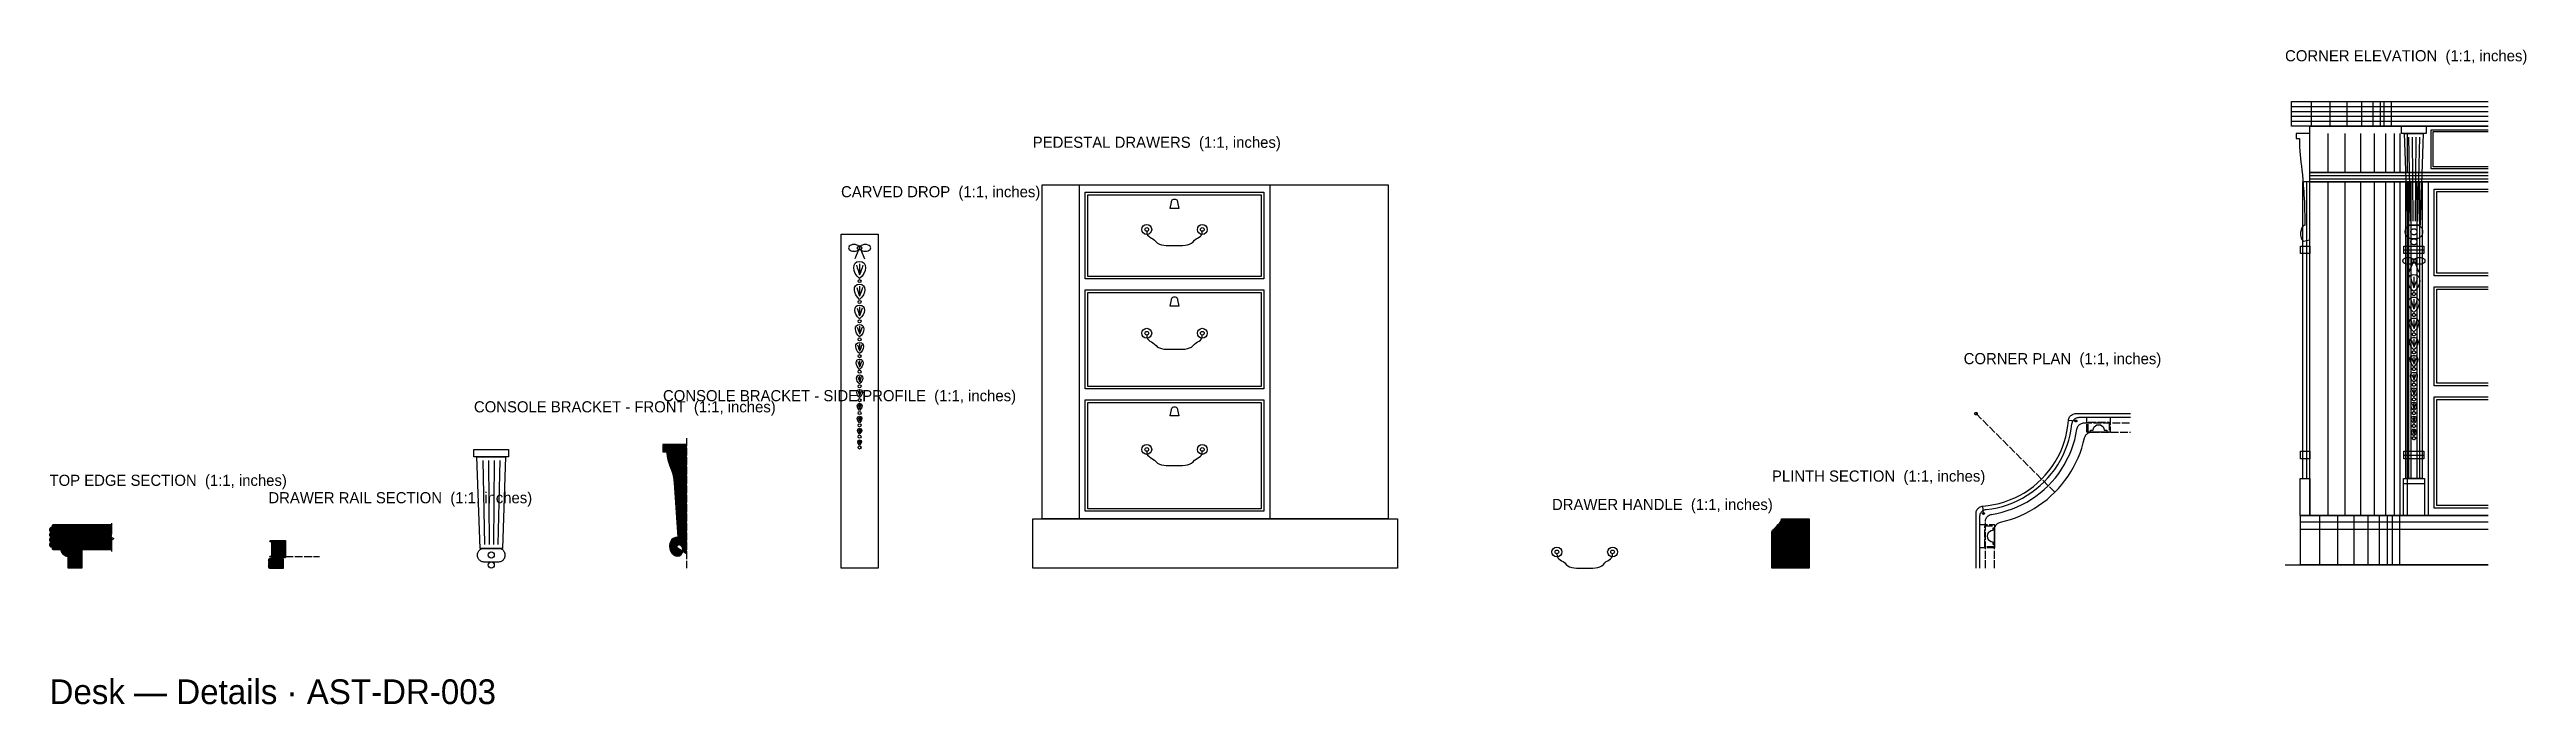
# Model space of a CAD drawing. Header units: inches. Extents: x 0 to 158, y -9 to 33.
import ezdxf

# ---------------------------------------------------------------- set-up
doc = ezdxf.new("R2010")
doc.units = ezdxf.units.IN
doc.header["$MEASUREMENT"] = 0
doc.linetypes.add('DASHED', pattern=[0.6, 0.5, -0.1])
for name, color, linetype in [('Carved drop', 7, 'Continuous'), ('Console bracket - front', 7, 'Continuous'), ('Console bracket - side profile', 7, 'Continuous'), ('Console bracket - side profile hatch', 8, 'Continuous'), ('Corner elevation', 7, 'Continuous'), ('Corner plan', 7, 'Continuous'), ('Drawer handle', 7, 'Continuous'), ('Drawer rail section', 7, 'Continuous'), ('Drawer rail section hatch', 8, 'Continuous'), ('Pedestal drawers', 7, 'Continuous'), ('Plinth section', 7, 'Continuous'), ('Plinth section hatch', 8, 'Continuous'), ('Top edge section', 7, 'Continuous'), ('Top edge section hatch', 8, 'Continuous')]:
    doc.layers.add(name, color=color, linetype=linetype)

msp = doc.modelspace()

# ---------------------------------------------------------------- texts
at = {"layer": 'LABELS'}
for s, height, p in [('CORNER ELEVATION  (1:1, inches)', 0.7087, (142.38, 32.28)), ('PEDESTAL DRAWERS  (1:1, inches)', 0.7087, (62.62, 26.77)), ('CARVED DROP  (1:1, inches)', 0.7087, (50.41, 23.62)), ('CORNER PLAN  (1:1, inches)', 0.7087, (121.91, 12.99)), ('CONSOLE BRACKET - SIDE PROFILE  (1:1, inches)', 0.7087, (39.07, 10.63)), ('CONSOLE BRACKET - FRONT  (1:1, inches)', 0.7087, (27.03, 9.92)), ('TOP EDGE SECTION  (1:1, inches)', 0.7087, (0, 5.24)), ('DRAWER RAIL SECTION  (1:1, inches)', 0.7087, (13.94, 4.13)), ('PLINTH SECTION  (1:1, inches)', 0.7087, (109.7, 5.51)), ('DRAWER HANDLE  (1:1, inches)', 0.7087, (95.69, 3.7)), ('Desk — Details · AST-DR-003', 1.5748, (0, -8.66))]:
    msp.add_text(s, height=height, dxfattribs=at).set_placement(p)

# ---------------------------------------------------------------- hatches: boundary and pattern name
at = {"layer": 'Console bracket - side profile hatch'}
h = msp.add_hatch(dxfattribs=at)
h.set_pattern_fill('ANSI31', scale=0.1574803)
h.paths.add_polyline_path([(40.57, 7.87), (39.07, 7.87), (39.07, 7.4), (39.31, 7.4), (39.33, 7.13), (39.37, 6.91), (39.52, 6.51), (39.6, 6.3), (39.68, 6.06), (39.74, 5.78), (39.77, 5.62), (39.78, 5.43), (40.02, 1.97), (39.86, 1.95), (39.72, 1.89), (39.62, 1.8), (39.55, 1.68), (39.5, 1.55), (39.49, 1.4), (39.5, 1.25), (39.55, 1.1), (39.63, 0.95), (39.74, 0.84), (39.87, 0.77), (40, 0.76), (40.13, 0.79), (40.23, 0.87), (40.28, 0.93), (40.31, 1), (40.33, 1.08), (40.33, 1.18), (40.32, 1.29), (40.28, 1.37), (40.23, 1.43), (40.17, 1.47), (40.1, 1.48), (40.04, 1.46), (39.98, 1.41), (39.94, 1.34), (40.57, 0.94), (40.57, 7.87)])
at = {"layer": 'Drawer rail section hatch'}
h = msp.add_hatch(dxfattribs=at)
h.set_pattern_fill('ANSI31', scale=0.1574803)
h.paths.add_polyline_path([(14.15, 1.77), (15.02, 1.77), (15.02, 0.67), (14.15, 0.67), (14.15, 1.77)])
h = msp.add_hatch(dxfattribs=at)
h.set_pattern_fill('ANSI31', scale=0.1574803)
h.paths.add_polyline_path([(14.04, 0.59), (14.02, 0.59), (14.01, 0.59), (14, 0.58), (13.99, 0.58), (13.98, 0.57), (13.97, 0.56), (13.96, 0.55), (13.95, 0.54), (13.94, 0.53), (13.94, 0.52), (13.94, 0.5), (13.94, 0.49), (13.94, 0.48), (13.94, 0.47), (13.94, 0.45), (13.95, 0.44), (13.96, 0.43), (13.97, 0.42), (13.98, 0.41), (13.99, 0.41), (14, 0.4), (14.01, 0.4), (14.02, 0.39), (14.04, 0.39), (14.02, 0.39), (14.01, 0.39), (14, 0.39), (13.99, 0.38), (13.98, 0.37), (13.97, 0.36), (13.96, 0.36), (13.95, 0.34), (13.94, 0.33), (13.94, 0.32), (13.94, 0.31), (13.94, 0.3), (13.94, 0.28), (13.94, 0.27), (13.94, 0.26), (13.95, 0.25), (13.96, 0.24), (13.97, 0.23), (13.98, 0.22), (13.99, 0.21), (14, 0.2), (14.01, 0.2), (14.02, 0.2), (14.04, 0.2), (14.02, 0.2), (14.01, 0.19), (14, 0.19), (13.99, 0.18), (13.98, 0.18), (13.97, 0.17), (13.96, 0.16), (13.95, 0.15), (13.94, 0.14), (13.94, 0.12), (13.94, 0.11), (13.94, 0.1), (13.94, 0.09), (13.94, 0.07), (13.94, 0.06), (13.95, 0.05), (13.96, 0.04), (13.97, 0.03), (13.98, 0.02), (13.99, 0.01), (14, 0.01), (14.01, 0), (14.02, 0), (14.04, 0), (14.9, 0), (14.9, 0.59), (14.04, 0.59)])
at = {"layer": 'Plinth section hatch'}
h = msp.add_hatch(dxfattribs=at)
h.set_pattern_fill('ANSI31', scale=0.1574803)
h.paths.add_polyline_path([(110.3, 3.15), (112.07, 3.15), (112.07, 0), (109.7, 0), (109.7, 2.28), (109.72, 2.36), (109.74, 2.42), (109.83, 2.51), (109.94, 2.58), (110.02, 2.68), (110.1, 2.77), (110.19, 2.85), (110.26, 2.97), (110.29, 3.05), (110.3, 3.15)])
at = {"layer": 'Top edge section hatch'}
h = msp.add_hatch(dxfattribs=at)
h.set_pattern_fill('ANSI31', scale=0.15748)
h.paths.add_polyline_path([(3.94, 2.76), (0.24, 2.76), (0.2, 2.75), (0.18, 2.74), (0.16, 2.71), (0.16, 2.68), (0.16, 2.6), (0.14, 2.6), (0.12, 2.59), (0.1, 2.59), (0.08, 2.58), (0.06, 2.57), (0.05, 2.55), (0.03, 2.54), (0.02, 2.52), (0.01, 2.5), (0.01, 2.48), (0, 2.46), (0, 2.44), (0, 2.42), (0.01, 2.4), (0.01, 2.38), (0.02, 2.36), (0.03, 2.35), (0.05, 2.33), (0.06, 2.32), (0.08, 2.3), (0.1, 2.3), (0.12, 2.29), (0.14, 2.28), (0.16, 2.28), (0.14, 2.28), (0.12, 2.28), (0.1, 2.27), (0.08, 2.26), (0.06, 2.25), (0.05, 2.24), (0.03, 2.22), (0.02, 2.2), (0.01, 2.19), (0.01, 2.17), (0, 2.15), (0, 2.13), (0, 2.11), (0.01, 2.09), (0.01, 2.07), (0.02, 2.05), (0.03, 2.03), (0.05, 2.01), (0.06, 2), (0.08, 1.99), (0.1, 1.98), (0.12, 1.97), (0.14, 1.97), (0.16, 1.97), (0.14, 1.97), (0.12, 1.96), (0.1, 1.96), (0.08, 1.95), (0.06, 1.94), (0.05, 1.92), (0.03, 1.91), (0.02, 1.89), (0.01, 1.87), (0.01, 1.85), (0, 1.83), (0, 1.81), (0, 1.79), (0.01, 1.77), (0.01, 1.75), (0.02, 1.73), (0.03, 1.72), (0.05, 1.7), (0.06, 1.69), (0.08, 1.67), (0.1, 1.67), (0.12, 1.66), (0.14, 1.65), (0.16, 1.65), (0.14, 1.65), (0.12, 1.65), (0.1, 1.64), (0.08, 1.63), (0.06, 1.62), (0.05, 1.61), (0.03, 1.59), (0.02, 1.57), (0.01, 1.56), (0.01, 1.54), (0, 1.52), (0, 1.5), (0, 1.48), (0.01, 1.46), (0.01, 1.44), (0.02, 1.42), (0.03, 1.4), (0.05, 1.38), (0.06, 1.37), (0.08, 1.36), (0.1, 1.35), (0.12, 1.34), (0.14, 1.34), (0.16, 1.34), (0.16, 1.26), (0.16, 1.23), (0.18, 1.2), (0.2, 1.19), (0.24, 1.18), (3.94, 1.18)])
h = msp.add_hatch(dxfattribs=at)
h.set_pattern_fill('ANSI31', scale=0.15748)
h.paths.add_polyline_path([(0.71, 1.18), (1.18, 1.18), (1.18, 0.71), (1.02, 0.77), (0.89, 0.87), (0.78, 1), (0.71, 1.18)])
h = msp.add_hatch(dxfattribs=at)
h.set_pattern_fill('ANSI31', scale=0.15748)
h.paths.add_polyline_path([(1.18, 1.18), (2.05, 1.18), (2.05, 0), (1.18, 0), (1.18, 1.18)])

# ---------------------------------------------------------------- linework, layer by layer
at = {"layer": 'Carved drop'}
for points in [[(50.41, 21.26), (52.78, 21.26), (52.78, 0), (50.41, 0), (50.41, 21.26)], [(51.52, 20.28), (51.28, 19.69)], [(51.59, 19.39), (51.59, 18.68)], [(51.67, 20.28), (51.91, 19.69)], [(51.59, 17.96), (51.59, 17.32)], [(51.59, 16.64), (51.59, 16.07)], [(51.59, 15.42), (51.59, 14.9)], [(51.59, 14.28), (51.59, 13.82)], [(51.59, 13.22), (51.59, 12.8)], [(51.59, 12.23), (51.59, 11.86)], [(51.59, 11.31), (51.59, 10.97)], [(51.59, 10.44), (51.59, 10.14)], [(51.59, 9.63), (51.59, 9.35)], [(51.59, 8.86), (51.59, 8.61)], [(51.59, 8.13), (51.59, 7.91)]]:
    msp.add_lwpolyline(points, dxfattribs=at)
for centre, radius in [((51.59, 20.39), 0.138), ((51.59, 18.28), 0.0984), ((51.59, 16.95), 0.0984), ((51.59, 15.72), 0.0984), ((51.59, 14.57), 0.0984), ((51.59, 13.5), 0.0984), ((51.59, 12.51), 0.0984), ((51.59, 11.58), 0.0984), ((51.59, 10.7), 0.0984), ((51.59, 9.88), 0.0984), ((51.59, 9.1), 0.0984), ((51.59, 8.37), 0.0984), ((51.59, 7.68), 0.0984)]:
    msp.add_circle(centre, radius, dxfattribs=at)
for points in [[(51.59, 20.39), (51.59, 20.36), (51.58, 20.32), (51.55, 20.29), (51.52, 20.25), (51.47, 20.23), (51.42, 20.21), (51.36, 20.19), (51.3, 20.18), (51.24, 20.18), (51.18, 20.18), (51.12, 20.19), (51.06, 20.21), (51.01, 20.23), (50.96, 20.25), (50.93, 20.29), (50.9, 20.32), (50.89, 20.36), (50.89, 20.39), (50.89, 20.43), (50.9, 20.47), (50.93, 20.5), (50.96, 20.53), (51.01, 20.56), (51.06, 20.58), (51.12, 20.6), (51.18, 20.61), (51.24, 20.61), (51.3, 20.61), (51.36, 20.6), (51.42, 20.58), (51.47, 20.56), (51.52, 20.53), (51.55, 20.5), (51.58, 20.47), (51.59, 20.43), (51.59, 20.39)], [(52.3, 20.39), (52.3, 20.36), (52.29, 20.32), (52.26, 20.29), (52.22, 20.25), (52.18, 20.23), (52.13, 20.21), (52.07, 20.19), (52.01, 20.18), (51.95, 20.18), (51.89, 20.18), (51.83, 20.19), (51.77, 20.21), (51.72, 20.23), (51.67, 20.25), (51.64, 20.29), (51.61, 20.32), (51.59, 20.36), (51.59, 20.39), (51.59, 20.43), (51.61, 20.47), (51.64, 20.5), (51.67, 20.53), (51.72, 20.56), (51.77, 20.58), (51.83, 20.6), (51.89, 20.61), (51.95, 20.61), (52.01, 20.61), (52.07, 20.6), (52.13, 20.58), (52.18, 20.56), (52.22, 20.53), (52.26, 20.5), (52.29, 20.47), (52.3, 20.43), (52.3, 20.39)]]:
    msp.add_open_spline(points, degree=3, knots=[0, 0, 0, 0, 1, 1, 1, 2, 2, 2, 3, 3, 3, 4, 4, 4, 5, 5, 5, 6, 6, 6, 7, 7, 7, 8, 8, 8, 9, 9, 9, 10, 10, 10, 11, 11, 11, 12, 12, 12, 12], dxfattribs=at)
for points in [[(51.59, 18.44), (51.12, 18.82), (51.07, 19.53), (51.59, 19.53)], [(51.39, 19.29), (51.46, 19.07), (51.53, 18.87), (51.59, 18.68)], [(51.59, 19.53), (52.11, 19.53), (52.07, 18.82), (51.59, 18.44)], [(51.8, 19.29), (51.73, 19.07), (51.66, 18.87), (51.59, 18.68)], [(51.59, 17.11), (51.17, 17.45), (51.13, 18.09), (51.59, 18.09)], [(51.41, 17.87), (51.48, 17.68), (51.54, 17.49), (51.59, 17.32)], [(51.59, 18.09), (52.06, 18.09), (52.02, 17.45), (51.59, 17.11)], [(51.78, 17.87), (51.71, 17.68), (51.65, 17.49), (51.59, 17.32)], [(51.59, 15.87), (51.21, 16.18), (51.17, 16.75), (51.59, 16.75)], [(51.43, 16.56), (51.49, 16.38), (51.54, 16.22), (51.59, 16.07)], [(51.59, 16.75), (52.02, 16.75), (51.98, 16.18), (51.59, 15.87)], [(51.76, 16.56), (51.7, 16.38), (51.65, 16.22), (51.59, 16.07)], [(51.59, 14.73), (51.25, 15), (51.22, 15.52), (51.59, 15.52)], [(51.59, 13.66), (51.28, 13.91), (51.25, 14.37), (51.59, 14.37)], [(51.44, 15.35), (51.5, 15.19), (51.55, 15.04), (51.59, 14.9)], [(51.46, 14.22), (51.51, 14.07), (51.55, 13.94), (51.59, 13.82)], [(51.59, 15.52), (51.97, 15.52), (51.94, 15), (51.59, 14.73)], [(51.75, 15.35), (51.69, 15.19), (51.64, 15.04), (51.59, 14.9)], [(51.59, 14.37), (51.94, 14.37), (51.9, 13.91), (51.59, 13.66)], [(51.73, 14.22), (51.68, 14.07), (51.64, 13.94), (51.59, 13.82)], [(51.59, 12.66), (51.32, 12.89), (51.29, 13.31), (51.59, 13.31)], [(51.47, 13.17), (51.52, 13.04), (51.56, 12.92), (51.59, 12.8)], [(51.59, 13.31), (51.9, 13.31), (51.87, 12.89), (51.59, 12.66)], [(51.72, 13.17), (51.67, 13.04), (51.63, 12.92), (51.59, 12.8)], [(51.59, 11.73), (51.34, 11.93), (51.32, 12.31), (51.59, 12.31)], [(51.59, 10.86), (51.37, 11.04), (51.35, 11.38), (51.59, 11.38)], [(51.48, 12.18), (51.52, 12.07), (51.56, 11.96), (51.59, 11.86)], [(51.5, 11.27), (51.53, 11.16), (51.56, 11.06), (51.59, 10.97)], [(51.59, 12.31), (51.87, 12.31), (51.85, 11.93), (51.59, 11.73)], [(51.7, 12.18), (51.66, 12.07), (51.63, 11.96), (51.59, 11.86)], [(51.59, 11.38), (51.84, 11.38), (51.82, 11.04), (51.59, 10.86)], [(51.69, 11.27), (51.66, 11.16), (51.62, 11.06), (51.59, 10.97)], [(51.59, 10.04), (51.39, 10.2), (51.37, 10.5), (51.59, 10.5)], [(51.59, 9.26), (51.41, 9.41), (51.39, 9.68), (51.59, 9.68)], [(51.51, 10.4), (51.54, 10.31), (51.57, 10.22), (51.59, 10.14)], [(51.51, 9.59), (51.54, 9.51), (51.57, 9.43), (51.59, 9.35)], [(51.59, 10.5), (51.82, 10.5), (51.8, 10.2), (51.59, 10.04)], [(51.68, 10.4), (51.65, 10.31), (51.62, 10.22), (51.59, 10.14)], [(51.59, 9.68), (51.8, 9.68), (51.78, 9.41), (51.59, 9.26)], [(51.68, 9.59), (51.65, 9.51), (51.62, 9.43), (51.59, 9.35)], [(51.59, 8.53), (51.43, 8.66), (51.41, 8.91), (51.59, 8.91)], [(51.59, 7.83), (51.45, 7.95), (51.43, 8.17), (51.59, 8.17)], [(51.52, 8.82), (51.55, 8.75), (51.57, 8.68), (51.59, 8.61)], [(51.53, 8.1), (51.55, 8.03), (51.57, 7.97), (51.59, 7.91)], [(51.59, 8.91), (51.78, 8.91), (51.76, 8.66), (51.59, 8.53)], [(51.67, 8.82), (51.64, 8.75), (51.62, 8.68), (51.59, 8.61)], [(51.59, 8.17), (51.76, 8.17), (51.74, 7.95), (51.59, 7.83)], [(51.66, 8.1), (51.64, 8.03), (51.61, 7.97), (51.59, 7.91)]]:
    msp.add_open_spline(points, degree=3, dxfattribs=at)
at = {"layer": 'Console bracket - front'}
for p, q in [((27.59, 6.85), (27.7, 1.5)), ((27.95, 6.85), (27.99, 1.5)), ((28.31, 6.85), (28.27, 1.5)), ((28.67, 6.85), (28.56, 1.5))]:
    msp.add_line(p, q, dxfattribs=at)
for points in [[(27.03, 7.56), (29.23, 7.56), (29.23, 7.09), (27.03, 7.09), (27.03, 7.56)], [(27.22, 7.09), (29.04, 7.09), (28.84, 1.26), (27.42, 1.26), (27.22, 7.09)], [(27.26, 0.79), (27.26, 0.87)], [(27.66, 1.26), (28.6, 1.26)], [(28.6, 0.39), (27.66, 0.39)], [(29, 0.87), (29, 0.79)]]:
    msp.add_lwpolyline(points, dxfattribs=at)
for centre in [(28.13, 0.83), (28.13, 0.2)]:
    msp.add_circle(centre, 0.197, dxfattribs=at)
for points in [[(27.26, 0.87), (27.26, 0.94), (27.28, 1), (27.32, 1.06), (27.35, 1.12), (27.4, 1.17), (27.46, 1.21), (27.52, 1.24), (27.59, 1.26), (27.66, 1.26)], [(27.66, 0.39), (27.59, 0.39), (27.52, 0.41), (27.46, 0.45), (27.4, 0.48), (27.35, 0.53), (27.32, 0.59), (27.28, 0.65), (27.26, 0.72), (27.26, 0.79)], [(28.6, 1.26), (28.67, 1.26), (28.74, 1.24), (28.8, 1.21), (28.86, 1.17), (28.91, 1.12), (28.94, 1.06), (28.98, 1), (29, 0.94), (29, 0.87)], [(29, 0.79), (29, 0.72), (28.98, 0.65), (28.94, 0.59), (28.91, 0.53), (28.86, 0.48), (28.8, 0.45), (28.74, 0.41), (28.67, 0.39), (28.6, 0.39)]]:
    msp.add_open_spline(points, degree=3, knots=[0, 0, 0, 0, 1, 1, 1, 2, 2, 2, 3, 3, 3, 3], dxfattribs=at)
at = {"layer": 'Console bracket - side profile', "linetype": 'DASHED'}
msp.add_line((40.57, 8.27), (40.57, 0), dxfattribs=at)
at = {"layer": 'Console bracket - side profile'}
for points in [[(40.57, 7.87), (39.07, 7.87), (39.07, 7.4), (39.31, 7.4)], [(39.94, 1.34), (40.57, 0.94), (40.57, 7.87)], [(39.78, 5.43), (40.02, 1.97)], [(39.94, 5.43), (40.11, 2.05)], [(40.1, 5.43), (40.21, 2.05)], [(40.26, 5.43), (40.3, 2.05)]]:
    msp.add_lwpolyline(points, dxfattribs=at)
for points in [[(39.31, 7.4), (39.31, 6.61), (39.7, 6.46), (39.78, 5.43)], [(39.47, 7.32), (39.47, 6.61), (39.86, 6.46), (39.94, 5.43)], [(39.63, 7.32), (39.63, 6.61), (40.02, 6.46), (40.1, 5.43)], [(39.78, 7.32), (39.78, 6.61), (40.18, 6.46), (40.26, 5.43)], [(40.02, 1.97), (39.55, 1.97), (39.39, 1.5), (39.55, 1.1)]]:
    msp.add_open_spline(points, degree=3, dxfattribs=at)
msp.add_open_spline([(39.55, 1.1), (39.7, 0.63), (40.33, 0.63), (40.33, 1.18), (40.33, 1.5), (40.02, 1.57), (39.94, 1.34)], degree=3, knots=[0, 0, 0, 0, 1, 1, 1, 2, 2, 2, 2], dxfattribs=at)
at = {"layer": 'Corner elevation'}
msp.add_line((142.38, 0.2), (155.31, 0.2), dxfattribs=at)
for points in [[(142.78, 29.72), (155.31, 29.72)], [(155.31, 28.15), (142.78, 28.15), (142.78, 29.72)], [(142.78, 29.41), (155.31, 29.41)], [(142.78, 29.09), (155.31, 29.09)], [(142.78, 28.78), (155.31, 28.78)], [(142.78, 28.46), (155.31, 28.46)], [(144.04, 29.72), (144.04, 28.15)], [(145.24, 29.72), (145.24, 28.15)], [(146.32, 29.72), (146.32, 28.15)], [(147.24, 29.72), (147.24, 28.15)], [(147.96, 29.72), (147.96, 28.15)], [(148.44, 29.72), (148.44, 28.15)], [(148.66, 29.72), (148.66, 28.15)], [(149.14, 29.72), (149.14, 28.15)], [(143.96, 27.68), (143.09, 27.68), (143.09, 27.36), (143.29, 27.36), (143.29, 27.08), (143.3, 26.82), (143.34, 26.33), (143.39, 25.86), (143.42, 25.61), (143.45, 25.34), (143.48, 25.06), (143.51, 24.74), (143.54, 24.38), (143.57, 23.98), (143.58, 23.77), (143.59, 23.54), (143.61, 23.3), (143.62, 23.04), (143.62, 22.77), (143.63, 22.48), (143.64, 22.17), (143.64, 21.85), (143.59, 21.83), (143.54, 21.79), (143.49, 21.74), (143.45, 21.68), (143.4, 21.53), (143.37, 21.37), (143.37, 21.2), (143.4, 21.04), (143.43, 20.97), (143.46, 20.91), (143.51, 20.86), (143.56, 20.83), (143.96, 20.91)], [(143.96, 28.15), (155.31, 28.15)], [(155.31, 25.2), (143.96, 25.2), (143.96, 28.15)], [(145.1, 27.68), (145.1, 25.2)], [(146.19, 27.68), (146.19, 25.2)], [(147.19, 27.68), (147.19, 25.2)], [(148.06, 27.68), (148.06, 25.2)], [(148.78, 27.68), (148.78, 25.2)], [(149.33, 27.68), (149.33, 25.2)], [(149.69, 27.68), (149.69, 25.2)], [(149.8, 28.15), (151.37, 28.15), (151.37, 27.68), (149.8, 27.68), (149.8, 28.15)], [(149.99, 27.68), (151.18, 27.68), (150.98, 21.85), (150.19, 21.85), (149.99, 27.68)], [(150.15, 27.68), (150.15, 25.2)], [(150.23, 27.44), (150.35, 22.09)], [(150.47, 27.44), (150.51, 22.09)], [(150.7, 27.44), (150.66, 22.09)], [(150.94, 27.44), (150.82, 22.09)], [(151.69, 27.91), (155.31, 27.91)], [(155.31, 25.43), (151.69, 25.43), (151.69, 27.91)], [(151.81, 27.8), (155.31, 27.8)], [(155.31, 25.55), (151.81, 25.55), (151.81, 27.8)], [(143.96, 24.61), (143.48, 24.61), (143.48, 5.71), (143.96, 5.71)], [(143.74, 24.61), (143.74, 5.71)], [(143.96, 25.2), (155.31, 25.2)], [(155.31, 24.61), (143.96, 24.61), (143.96, 25.2)], [(143.96, 25), (155.31, 25)], [(143.96, 24.8), (155.31, 24.8)], [(143.96, 24.61), (155.31, 24.61)], [(155.31, 3.35), (143.96, 3.35), (143.96, 24.61)], [(145.1, 24.61), (145.1, 3.35)], [(146.19, 24.61), (146.19, 3.35)], [(147.19, 24.61), (147.19, 3.35)], [(148.06, 24.61), (148.06, 3.35)], [(148.78, 24.61), (148.78, 3.35)], [(149.33, 24.61), (149.33, 3.35)], [(149.69, 24.61), (149.69, 3.35)], [(150.07, 24.61), (151.1, 24.61), (151.1, 5.71), (150.07, 5.71), (150.07, 24.61)], [(150.15, 24.61), (150.15, 3.35)], [(150.23, 24.61), (150.23, 5.71)], [(150.39, 24.61), (150.39, 5.71)], [(150.78, 24.61), (150.78, 5.71)], [(150.94, 24.61), (150.94, 5.71)], [(151.49, 24.61), (151.49, 3.35)], [(151.88, 24.13), (155.31, 24.13)], [(155.31, 18.62), (151.88, 18.62), (151.88, 24.13)], [(152.04, 23.98), (155.31, 23.98)], [(155.31, 18.78), (152.04, 18.78), (152.04, 23.98)], [(143.37, 20.51), (143.96, 20.51), (143.96, 20.04), (143.37, 20.04), (143.37, 20.51)], [(149.95, 20.51), (151.21, 20.51), (151.21, 20.04), (149.95, 20.04), (149.95, 20.51)], [(150.43, 21.85), (150.74, 21.85), (150.79, 21.85), (150.84, 21.84), (150.89, 21.82), (150.94, 21.8), (150.98, 21.77), (151.02, 21.74), (151.05, 21.7), (151.08, 21.65), (151.11, 21.61), (151.12, 21.56), (151.13, 21.51), (151.14, 21.46), (151.14, 21.38), (151.13, 21.33), (151.12, 21.28), (151.11, 21.23), (151.08, 21.18), (151.05, 21.14), (151.02, 21.1), (150.98, 21.07), (150.94, 21.04), (150.89, 21.01), (150.84, 21), (150.79, 20.99), (150.74, 20.98), (150.43, 20.98), (150.38, 20.99), (150.33, 21), (150.28, 21.01), (150.23, 21.04), (150.19, 21.07), (150.15, 21.1), (150.11, 21.14), (150.09, 21.18), (150.06, 21.23), (150.05, 21.28), (150.04, 21.33), (150.03, 21.38), (150.03, 21.46), (150.04, 21.51), (150.05, 21.56), (150.06, 21.61), (150.09, 21.65), (150.11, 21.7), (150.15, 21.74), (150.19, 21.77), (150.23, 21.8), (150.28, 21.82), (150.33, 21.84), (150.38, 21.85), (150.43, 21.85)], [(150.78, 21.42), (150.78, 21.39), (150.77, 21.37), (150.77, 21.34), (150.76, 21.32), (150.74, 21.3), (150.72, 21.28), (150.7, 21.26), (150.68, 21.25), (150.66, 21.24), (150.64, 21.23), (150.61, 21.22), (150.58, 21.22), (150.56, 21.22), (150.53, 21.23), (150.51, 21.24), (150.49, 21.25), (150.46, 21.26), (150.45, 21.28), (150.43, 21.3), (150.41, 21.32), (150.4, 21.34), (150.39, 21.37), (150.39, 21.39), (150.39, 21.42), (150.39, 21.44), (150.39, 21.47), (150.4, 21.49), (150.41, 21.52), (150.43, 21.54), (150.45, 21.56), (150.46, 21.57), (150.49, 21.59), (150.51, 21.6), (150.53, 21.61), (150.56, 21.61), (150.58, 21.61), (150.61, 21.61), (150.64, 21.61), (150.66, 21.6), (150.68, 21.59), (150.7, 21.57), (150.72, 21.56), (150.74, 21.54), (150.76, 21.52), (150.77, 21.49), (150.77, 21.47), (150.78, 21.44), (150.78, 21.42)], [(150.78, 20.79), (150.78, 20.76), (150.77, 20.74), (150.77, 20.71), (150.76, 20.69), (150.74, 20.67), (150.72, 20.65), (150.7, 20.63), (150.68, 20.62), (150.66, 20.61), (150.64, 20.6), (150.61, 20.59), (150.58, 20.59), (150.56, 20.59), (150.53, 20.6), (150.51, 20.61), (150.49, 20.62), (150.46, 20.63), (150.45, 20.65), (150.43, 20.67), (150.41, 20.69), (150.4, 20.71), (150.39, 20.74), (150.39, 20.76), (150.39, 20.79), (150.39, 20.81), (150.39, 20.84), (150.4, 20.86), (150.41, 20.89), (150.43, 20.91), (150.45, 20.93), (150.46, 20.94), (150.49, 20.96), (150.51, 20.97), (150.53, 20.98), (150.56, 20.98), (150.58, 20.98), (150.61, 20.98), (150.64, 20.98), (150.66, 20.97), (150.68, 20.96), (150.7, 20.94), (150.72, 20.93), (150.74, 20.91), (150.76, 20.89), (150.77, 20.86), (150.77, 20.84), (150.78, 20.81), (150.78, 20.79)], [(150.58, 19.57), (150.58, 19.54), (150.57, 19.51), (150.56, 19.48), (150.54, 19.46), (150.51, 19.44), (150.48, 19.41), (150.45, 19.4), (150.41, 19.38), (150.37, 19.37), (150.32, 19.36), (150.28, 19.35), (150.23, 19.35), (150.18, 19.35), (150.14, 19.36), (150.09, 19.37), (150.05, 19.38), (150.01, 19.4), (149.98, 19.41), (149.95, 19.44), (149.92, 19.46), (149.9, 19.48), (149.89, 19.51), (149.88, 19.54), (149.88, 19.57), (149.88, 19.6), (149.89, 19.62), (149.9, 19.65), (149.92, 19.68), (149.95, 19.7), (149.98, 19.72), (150.01, 19.74), (150.05, 19.75), (150.09, 19.77), (150.14, 19.78), (150.18, 19.78), (150.23, 19.78), (150.28, 19.78), (150.32, 19.78), (150.37, 19.77), (150.41, 19.75), (150.45, 19.74), (150.48, 19.72), (150.51, 19.7), (150.54, 19.68), (150.56, 19.65), (150.57, 19.62), (150.58, 19.6), (150.58, 19.57)], [(149.95, 20.28), (151.21, 20.28)], [(150.51, 19.45), (150.27, 18.86)], [(150.72, 19.57), (150.72, 19.55), (150.72, 19.53), (150.71, 19.51), (150.7, 19.5), (150.69, 19.48), (150.68, 19.47), (150.67, 19.46), (150.65, 19.45), (150.64, 19.44), (150.62, 19.43), (150.6, 19.43), (150.58, 19.43), (150.57, 19.43), (150.55, 19.43), (150.53, 19.44), (150.52, 19.45), (150.5, 19.46), (150.49, 19.47), (150.48, 19.48), (150.47, 19.5), (150.46, 19.51), (150.45, 19.53), (150.45, 19.55), (150.45, 19.57), (150.45, 19.58), (150.45, 19.6), (150.46, 19.62), (150.47, 19.64), (150.48, 19.65), (150.49, 19.66), (150.5, 19.68), (150.52, 19.69), (150.53, 19.69), (150.55, 19.7), (150.57, 19.7), (150.58, 19.7), (150.6, 19.7), (150.62, 19.7), (150.64, 19.69), (150.65, 19.69), (150.67, 19.68), (150.68, 19.66), (150.69, 19.65), (150.7, 19.64), (150.71, 19.62), (150.72, 19.6), (150.72, 19.58), (150.72, 19.57)], [(151.29, 19.57), (151.29, 19.54), (151.28, 19.51), (151.27, 19.48), (151.25, 19.46), (151.22, 19.44), (151.19, 19.41), (151.15, 19.4), (151.12, 19.38), (151.07, 19.37), (151.03, 19.36), (150.99, 19.35), (150.94, 19.35), (150.89, 19.35), (150.85, 19.36), (150.8, 19.37), (150.76, 19.38), (150.72, 19.4), (150.69, 19.41), (150.66, 19.44), (150.63, 19.46), (150.61, 19.48), (150.6, 19.51), (150.59, 19.54), (150.58, 19.57), (150.59, 19.6), (150.6, 19.62), (150.61, 19.65), (150.63, 19.68), (150.66, 19.7), (150.69, 19.72), (150.72, 19.74), (150.76, 19.75), (150.8, 19.77), (150.85, 19.78), (150.89, 19.78), (150.94, 19.78), (150.99, 19.78), (151.03, 19.78), (151.07, 19.77), (151.12, 19.75), (151.15, 19.74), (151.19, 19.72), (151.22, 19.7), (151.25, 19.68), (151.27, 19.65), (151.28, 19.62), (151.29, 19.6), (151.29, 19.57)], [(150.66, 19.45), (150.9, 18.86)], [(150.58, 18.7), (150.68, 18.69), (150.75, 18.67), (150.82, 18.63), (150.87, 18.58), (150.91, 18.52), (150.94, 18.46), (150.95, 18.38), (150.96, 18.3), (150.93, 18.12), (150.86, 17.94), (150.74, 17.77), (150.67, 17.69), (150.58, 17.61), (150.5, 17.69), (150.43, 17.77), (150.31, 17.94), (150.24, 18.12), (150.21, 18.3), (150.22, 18.38), (150.23, 18.46), (150.26, 18.52), (150.3, 18.58), (150.35, 18.63), (150.42, 18.67), (150.49, 18.69), (150.58, 18.7)], [(150.38, 18.46), (150.43, 18.3), (150.49, 18.15), (150.54, 18), (150.58, 17.85)], [(150.68, 17.46), (150.68, 17.44), (150.68, 17.43), (150.68, 17.42), (150.67, 17.41), (150.66, 17.4), (150.65, 17.39), (150.64, 17.38), (150.63, 17.37), (150.62, 17.37), (150.61, 17.36), (150.6, 17.36), (150.58, 17.36), (150.57, 17.36), (150.56, 17.36), (150.55, 17.37), (150.54, 17.37), (150.52, 17.38), (150.52, 17.39), (150.51, 17.4), (150.5, 17.41), (150.49, 17.42), (150.49, 17.43), (150.49, 17.44), (150.49, 17.46), (150.49, 17.47), (150.49, 17.48), (150.49, 17.49), (150.5, 17.51), (150.51, 17.52), (150.52, 17.53), (150.52, 17.53), (150.54, 17.54), (150.55, 17.55), (150.56, 17.55), (150.57, 17.55), (150.58, 17.56), (150.6, 17.55), (150.61, 17.55), (150.62, 17.55), (150.63, 17.54), (150.64, 17.53), (150.65, 17.53), (150.66, 17.52), (150.67, 17.51), (150.68, 17.49), (150.68, 17.48), (150.68, 17.47), (150.68, 17.46)], [(150.58, 18.56), (150.58, 17.85)], [(150.79, 18.46), (150.74, 18.3), (150.68, 18.15), (150.63, 18), (150.58, 17.85)], [(151.88, 17.91), (155.31, 17.91)], [(155.31, 11.61), (151.88, 11.61), (151.88, 17.91)], [(152.04, 17.76), (155.31, 17.76)], [(155.31, 11.77), (152.04, 11.77), (152.04, 17.76)], [(150.58, 17.26), (150.67, 17.25), (150.74, 17.23), (150.79, 17.2), (150.84, 17.15), (150.88, 17.1), (150.9, 17.04), (150.92, 16.97), (150.92, 16.9), (150.89, 16.74), (150.83, 16.58), (150.73, 16.42), (150.58, 16.28), (150.44, 16.42), (150.34, 16.58), (150.27, 16.74), (150.25, 16.9), (150.25, 16.97), (150.27, 17.04), (150.29, 17.1), (150.33, 17.15), (150.37, 17.2), (150.43, 17.23), (150.5, 17.25), (150.58, 17.26)], [(150.58, 15.93), (150.66, 15.92), (150.72, 15.9), (150.77, 15.87), (150.82, 15.83), (150.85, 15.79), (150.87, 15.73), (150.89, 15.6), (150.86, 15.46), (150.81, 15.31), (150.71, 15.17), (150.58, 15.05), (150.46, 15.17), (150.36, 15.31), (150.31, 15.46), (150.28, 15.6), (150.3, 15.73), (150.32, 15.79), (150.35, 15.83), (150.4, 15.87), (150.45, 15.9), (150.51, 15.92), (150.58, 15.93)], [(150.4, 17.05), (150.45, 16.9), (150.5, 16.76), (150.54, 16.62), (150.58, 16.49)], [(150.68, 16.12), (150.68, 16.11), (150.68, 16.1), (150.68, 16.09), (150.67, 16.08), (150.66, 16.06), (150.65, 16.05), (150.64, 16.05), (150.63, 16.04), (150.62, 16.03), (150.61, 16.03), (150.6, 16.03), (150.58, 16.03), (150.57, 16.03), (150.56, 16.03), (150.55, 16.03), (150.54, 16.04), (150.52, 16.05), (150.52, 16.05), (150.51, 16.06), (150.5, 16.08), (150.49, 16.09), (150.49, 16.1), (150.49, 16.11), (150.49, 16.12), (150.49, 16.14), (150.49, 16.15), (150.49, 16.16), (150.5, 16.17), (150.51, 16.18), (150.52, 16.19), (150.52, 16.2), (150.54, 16.21), (150.55, 16.22), (150.56, 16.22), (150.57, 16.22), (150.58, 16.22), (150.6, 16.22), (150.61, 16.22), (150.62, 16.22), (150.63, 16.21), (150.64, 16.2), (150.65, 16.19), (150.66, 16.18), (150.67, 16.17), (150.68, 16.16), (150.68, 16.15), (150.68, 16.14), (150.68, 16.12)], [(150.58, 17.13), (150.58, 16.49)], [(150.77, 17.05), (150.72, 16.9), (150.67, 16.76), (150.63, 16.62), (150.58, 16.49)], [(150.58, 15.81), (150.58, 15.24)], [(150.58, 14.69), (150.65, 14.69), (150.71, 14.67), (150.75, 14.64), (150.79, 14.61), (150.84, 14.52), (150.86, 14.4), (150.84, 14.27), (150.78, 14.14), (150.7, 14.01), (150.58, 13.9), (150.47, 14.01), (150.39, 14.14), (150.33, 14.27), (150.31, 14.4), (150.33, 14.52), (150.38, 14.61), (150.41, 14.64), (150.46, 14.67), (150.52, 14.69), (150.58, 14.69)], [(150.42, 15.74), (150.46, 15.6), (150.5, 15.48), (150.55, 15.36), (150.58, 15.24)], [(150.43, 14.52), (150.47, 14.4), (150.51, 14.29), (150.55, 14.18), (150.58, 14.07)], [(150.68, 14.89), (150.68, 14.88), (150.68, 14.86), (150.68, 14.85), (150.67, 14.84), (150.66, 14.83), (150.65, 14.82), (150.64, 14.81), (150.63, 14.8), (150.62, 14.8), (150.61, 14.79), (150.6, 14.79), (150.58, 14.79), (150.57, 14.79), (150.56, 14.79), (150.55, 14.8), (150.54, 14.8), (150.52, 14.81), (150.52, 14.82), (150.51, 14.83), (150.5, 14.84), (150.49, 14.85), (150.49, 14.86), (150.49, 14.88), (150.49, 14.89), (150.49, 14.9), (150.49, 14.92), (150.49, 14.93), (150.5, 14.94), (150.51, 14.95), (150.52, 14.96), (150.52, 14.97), (150.54, 14.98), (150.55, 14.98), (150.56, 14.98), (150.57, 14.99), (150.58, 14.99), (150.6, 14.99), (150.61, 14.98), (150.62, 14.98), (150.63, 14.98), (150.64, 14.97), (150.65, 14.96), (150.66, 14.95), (150.67, 14.94), (150.68, 14.93), (150.68, 14.92), (150.68, 14.9), (150.68, 14.89)], [(150.75, 15.74), (150.71, 15.6), (150.67, 15.48), (150.62, 15.36), (150.58, 15.24)], [(150.58, 14.59), (150.58, 14.07)], [(150.74, 14.52), (150.7, 14.4), (150.66, 14.29), (150.62, 14.18), (150.58, 14.07)], [(150.58, 13.55), (150.64, 13.54), (150.7, 13.53), (150.77, 13.47), (150.82, 13.39), (150.83, 13.28), (150.81, 13.17), (150.76, 13.05), (150.69, 12.94), (150.58, 12.83), (150.48, 12.94), (150.41, 13.05), (150.36, 13.17), (150.34, 13.28), (150.35, 13.39), (150.4, 13.47), (150.47, 13.53), (150.53, 13.54), (150.58, 13.55)], [(150.45, 13.39), (150.48, 13.29), (150.52, 13.18), (150.55, 13.08), (150.58, 12.99)], [(150.68, 13.74), (150.68, 13.73), (150.68, 13.72), (150.68, 13.71), (150.67, 13.69), (150.66, 13.68), (150.65, 13.67), (150.64, 13.67), (150.63, 13.66), (150.62, 13.65), (150.61, 13.65), (150.6, 13.65), (150.58, 13.65), (150.57, 13.65), (150.56, 13.65), (150.55, 13.65), (150.54, 13.66), (150.52, 13.67), (150.52, 13.67), (150.51, 13.68), (150.5, 13.69), (150.49, 13.71), (150.49, 13.72), (150.49, 13.73), (150.49, 13.74), (150.49, 13.76), (150.49, 13.77), (150.49, 13.78), (150.5, 13.79), (150.51, 13.8), (150.52, 13.81), (150.52, 13.82), (150.54, 13.83), (150.55, 13.83), (150.56, 13.84), (150.57, 13.84), (150.58, 13.84), (150.6, 13.84), (150.61, 13.84), (150.62, 13.83), (150.63, 13.83), (150.64, 13.82), (150.65, 13.81), (150.66, 13.8), (150.67, 13.79), (150.68, 13.78), (150.68, 13.77), (150.68, 13.76), (150.68, 13.74)], [(150.68, 12.68), (150.68, 12.66), (150.68, 12.65), (150.68, 12.64), (150.67, 12.63), (150.66, 12.62), (150.65, 12.61), (150.64, 12.6), (150.63, 12.59), (150.62, 12.59), (150.61, 12.58), (150.6, 12.58), (150.58, 12.58), (150.57, 12.58), (150.56, 12.58), (150.55, 12.59), (150.54, 12.59), (150.52, 12.6), (150.52, 12.61), (150.51, 12.62), (150.5, 12.63), (150.49, 12.64), (150.49, 12.65), (150.49, 12.66), (150.49, 12.68), (150.49, 12.69), (150.49, 12.7), (150.49, 12.71), (150.5, 12.73), (150.51, 12.74), (150.52, 12.75), (150.52, 12.75), (150.54, 12.76), (150.55, 12.77), (150.56, 12.77), (150.57, 12.77), (150.58, 12.77), (150.6, 12.77), (150.61, 12.77), (150.62, 12.77), (150.63, 12.76), (150.64, 12.75), (150.65, 12.75), (150.66, 12.74), (150.67, 12.73), (150.68, 12.71), (150.68, 12.7), (150.68, 12.69), (150.68, 12.68)], [(150.58, 13.45), (150.58, 12.99)], [(150.72, 13.39), (150.68, 13.29), (150.65, 13.18), (150.62, 13.08), (150.58, 12.99)], [(150.58, 12.48), (150.68, 12.46), (150.75, 12.41), (150.79, 12.34), (150.8, 12.24), (150.79, 12.14), (150.75, 12.03), (150.68, 11.93), (150.58, 11.84), (150.49, 11.93), (150.42, 12.03), (150.38, 12.14), (150.36, 12.24), (150.38, 12.34), (150.42, 12.41), (150.49, 12.46), (150.58, 12.48)], [(150.58, 11.48), (150.67, 11.47), (150.74, 11.42), (150.77, 11.35), (150.78, 11.27), (150.77, 11.18), (150.73, 11.08), (150.67, 10.99), (150.58, 10.91), (150.5, 10.99), (150.44, 11.08), (150.4, 11.18), (150.39, 11.27), (150.4, 11.35), (150.43, 11.42), (150.5, 11.47), (150.58, 11.48)], [(150.46, 12.34), (150.49, 12.24), (150.53, 12.15), (150.56, 12.06), (150.58, 11.98)], [(150.47, 11.36), (150.5, 11.27), (150.53, 11.19), (150.56, 11.11), (150.58, 11.03)], [(150.68, 11.68), (150.68, 11.67), (150.68, 11.65), (150.68, 11.64), (150.67, 11.63), (150.66, 11.62), (150.65, 11.61), (150.64, 11.6), (150.63, 11.59), (150.62, 11.59), (150.61, 11.59), (150.6, 11.58), (150.58, 11.58), (150.57, 11.58), (150.56, 11.59), (150.55, 11.59), (150.54, 11.59), (150.52, 11.6), (150.52, 11.61), (150.51, 11.62), (150.5, 11.63), (150.49, 11.64), (150.49, 11.65), (150.49, 11.67), (150.49, 11.68), (150.49, 11.69), (150.49, 11.71), (150.49, 11.72), (150.5, 11.73), (150.51, 11.74), (150.52, 11.75), (150.52, 11.76), (150.54, 11.77), (150.55, 11.77), (150.56, 11.78), (150.57, 11.78), (150.58, 11.78), (150.6, 11.78), (150.61, 11.78), (150.62, 11.77), (150.63, 11.77), (150.64, 11.76), (150.65, 11.75), (150.66, 11.74), (150.67, 11.73), (150.68, 11.72), (150.68, 11.71), (150.68, 11.69), (150.68, 11.68)], [(150.58, 12.4), (150.58, 11.98)], [(150.71, 12.34), (150.67, 12.24), (150.64, 12.15), (150.61, 12.06), (150.58, 11.98)], [(150.58, 11.41), (150.58, 11.03)], [(150.7, 11.36), (150.67, 11.27), (150.64, 11.19), (150.61, 11.11), (150.58, 11.03)], [(150.58, 10.55), (150.67, 10.54), (150.72, 10.5), (150.75, 10.43), (150.76, 10.36), (150.75, 10.28), (150.71, 10.19), (150.66, 10.11), (150.58, 10.03), (150.51, 10.11), (150.45, 10.19), (150.42, 10.28), (150.41, 10.36), (150.42, 10.43), (150.45, 10.5), (150.5, 10.54), (150.58, 10.55)], [(150.58, 9.68), (150.66, 9.66), (150.71, 9.63), (150.74, 9.57), (150.74, 9.5), (150.73, 9.43), (150.7, 9.35), (150.65, 9.28), (150.58, 9.21), (150.52, 9.28), (150.47, 9.35), (150.44, 9.43), (150.42, 9.5), (150.43, 9.57), (150.46, 9.63), (150.51, 9.66), (150.58, 9.68)], [(150.68, 10.75), (150.68, 10.74), (150.68, 10.72), (150.68, 10.71), (150.67, 10.7), (150.66, 10.69), (150.65, 10.68), (150.64, 10.67), (150.63, 10.66), (150.62, 10.66), (150.61, 10.65), (150.6, 10.65), (150.58, 10.65), (150.57, 10.65), (150.56, 10.65), (150.55, 10.66), (150.54, 10.66), (150.52, 10.67), (150.52, 10.68), (150.51, 10.69), (150.5, 10.7), (150.49, 10.71), (150.49, 10.72), (150.49, 10.74), (150.49, 10.75), (150.49, 10.76), (150.49, 10.77), (150.49, 10.79), (150.5, 10.8), (150.51, 10.81), (150.52, 10.82), (150.52, 10.83), (150.54, 10.83), (150.55, 10.84), (150.56, 10.84), (150.57, 10.85), (150.58, 10.85), (150.6, 10.85), (150.61, 10.84), (150.62, 10.84), (150.63, 10.83), (150.64, 10.83), (150.65, 10.82), (150.66, 10.81), (150.67, 10.8), (150.68, 10.79), (150.68, 10.77), (150.68, 10.76), (150.68, 10.75)], [(150.49, 10.44), (150.51, 10.36), (150.54, 10.29), (150.56, 10.21), (150.58, 10.14)], [(150.68, 9.87), (150.68, 9.86), (150.68, 9.85), (150.68, 9.84), (150.67, 9.83), (150.66, 9.81), (150.65, 9.8), (150.64, 9.8), (150.63, 9.79), (150.62, 9.78), (150.61, 9.78), (150.6, 9.78), (150.58, 9.78), (150.57, 9.78), (150.56, 9.78), (150.55, 9.78), (150.54, 9.79), (150.52, 9.8), (150.52, 9.8), (150.51, 9.81), (150.5, 9.83), (150.49, 9.84), (150.49, 9.85), (150.49, 9.86), (150.49, 9.87), (150.49, 9.89), (150.49, 9.9), (150.49, 9.91), (150.5, 9.92), (150.51, 9.93), (150.52, 9.94), (150.52, 9.95), (150.54, 9.96), (150.55, 9.97), (150.56, 9.97), (150.57, 9.97), (150.58, 9.97), (150.6, 9.97), (150.61, 9.97), (150.62, 9.97), (150.63, 9.96), (150.64, 9.95), (150.65, 9.94), (150.66, 9.93), (150.67, 9.92), (150.68, 9.91), (150.68, 9.9), (150.68, 9.89), (150.68, 9.87)], [(150.5, 9.58), (150.52, 9.51), (150.54, 9.44), (150.56, 9.37), (150.58, 9.31)], [(150.58, 10.48), (150.58, 10.14)], [(150.68, 10.44), (150.66, 10.36), (150.63, 10.29), (150.61, 10.21), (150.58, 10.14)], [(150.58, 9.62), (150.58, 9.31)], [(150.67, 9.58), (150.65, 9.51), (150.63, 9.44), (150.61, 9.37), (150.58, 9.31)], [(151.88, 10.91), (155.31, 10.91)], [(155.31, 3.82), (151.88, 3.82), (151.88, 10.91)], [(152.04, 10.75), (155.31, 10.75)], [(155.31, 3.98), (152.04, 3.98), (152.04, 10.75)], [(150.58, 8.86), (150.65, 8.84), (150.7, 8.81), (150.72, 8.76), (150.73, 8.7), (150.72, 8.63), (150.69, 8.56), (150.65, 8.49), (150.58, 8.43), (150.52, 8.49), (150.48, 8.56), (150.45, 8.63), (150.44, 8.7), (150.45, 8.76), (150.47, 8.81), (150.52, 8.84), (150.58, 8.86)], [(150.68, 9.05), (150.68, 9.04), (150.68, 9.03), (150.68, 9.01), (150.67, 9), (150.66, 8.99), (150.65, 8.98), (150.64, 8.97), (150.63, 8.97), (150.62, 8.96), (150.61, 8.96), (150.6, 8.95), (150.58, 8.95), (150.57, 8.95), (150.56, 8.96), (150.55, 8.96), (150.54, 8.97), (150.52, 8.97), (150.52, 8.98), (150.51, 8.99), (150.5, 9), (150.49, 9.01), (150.49, 9.03), (150.49, 9.04), (150.49, 9.05), (150.49, 9.07), (150.49, 9.08), (150.49, 9.09), (150.5, 9.1), (150.51, 9.11), (150.52, 9.12), (150.52, 9.13), (150.54, 9.14), (150.55, 9.14), (150.56, 9.15), (150.57, 9.15), (150.58, 9.15), (150.6, 9.15), (150.61, 9.15), (150.62, 9.14), (150.63, 9.14), (150.64, 9.13), (150.65, 9.12), (150.66, 9.11), (150.67, 9.1), (150.68, 9.09), (150.68, 9.08), (150.68, 9.07), (150.68, 9.05)], [(150.68, 8.28), (150.68, 8.26), (150.68, 8.25), (150.68, 8.24), (150.67, 8.23), (150.66, 8.22), (150.65, 8.21), (150.64, 8.2), (150.63, 8.19), (150.62, 8.19), (150.61, 8.18), (150.6, 8.18), (150.58, 8.18), (150.57, 8.18), (150.56, 8.18), (150.55, 8.19), (150.54, 8.19), (150.52, 8.2), (150.52, 8.21), (150.51, 8.22), (150.5, 8.23), (150.49, 8.24), (150.49, 8.25), (150.49, 8.26), (150.49, 8.28), (150.49, 8.29), (150.49, 8.3), (150.49, 8.31), (150.5, 8.33), (150.51, 8.34), (150.52, 8.35), (150.52, 8.36), (150.54, 8.36), (150.55, 8.37), (150.56, 8.37), (150.57, 8.37), (150.58, 8.38), (150.6, 8.37), (150.61, 8.37), (150.62, 8.37), (150.63, 8.36), (150.64, 8.36), (150.65, 8.35), (150.66, 8.34), (150.67, 8.33), (150.68, 8.31), (150.68, 8.3), (150.68, 8.29), (150.68, 8.28)], [(150.5, 8.76), (150.53, 8.7), (150.55, 8.64), (150.57, 8.58), (150.58, 8.53)], [(150.58, 8.8), (150.58, 8.53)], [(150.67, 8.76), (150.64, 8.7), (150.62, 8.64), (150.6, 8.58), (150.58, 8.53)], [(143.37, 7.44), (143.96, 7.44), (143.96, 6.97), (143.37, 6.97), (143.37, 7.44)], [(149.95, 7.44), (151.21, 7.44), (151.21, 6.97), (149.95, 6.97), (149.95, 7.44)], [(149.95, 7.2), (151.21, 7.2)], [(143.33, 5.71), (143.96, 5.71), (143.96, 3.35), (143.33, 3.35), (143.33, 5.71)], [(149.92, 5.71), (151.25, 5.71), (151.25, 3.35), (149.92, 3.35), (149.92, 5.71)], [(149.92, 5.39), (151.25, 5.39)], [(143.37, 3.35), (155.31, 3.35)], [(155.31, 0.2), (143.37, 0.2), (143.37, 3.35)], [(144.57, 3.35), (144.57, 0.2)], [(145.71, 3.35), (145.71, 0.2)], [(146.75, 3.35), (146.75, 0.2)], [(147.65, 3.35), (147.65, 0.2)], [(148.37, 3.35), (148.37, 0.2)], [(148.89, 3.35), (148.89, 0.2)], [(149.2, 3.35), (149.2, 0.2)], [(149.66, 3.35), (149.66, 0.2)], [(143.37, 2.95), (155.31, 2.95)], [(143.37, 2.48), (155.31, 2.48)]]:
    msp.add_lwpolyline(points, dxfattribs=at)
at = {"layer": 'Corner plan'}
for points in [[(122.78, 9.84), (122.77, 9.83), (122.77, 9.82), (122.77, 9.81), (122.77, 9.8), (122.76, 9.79), (122.75, 9.79), (122.74, 9.78), (122.74, 9.77), (122.73, 9.77), (122.72, 9.77), (122.71, 9.76), (122.7, 9.76), (122.69, 9.76), (122.68, 9.77), (122.67, 9.77), (122.66, 9.77), (122.65, 9.78), (122.64, 9.79), (122.63, 9.79), (122.63, 9.8), (122.62, 9.81), (122.62, 9.82), (122.62, 9.83), (122.62, 9.84), (122.62, 9.85), (122.62, 9.86), (122.62, 9.87), (122.63, 9.88), (122.63, 9.89), (122.64, 9.9), (122.65, 9.9), (122.66, 9.91), (122.67, 9.92), (122.68, 9.92), (122.69, 9.92), (122.7, 9.92), (122.71, 9.92), (122.72, 9.92), (122.73, 9.92), (122.74, 9.91), (122.74, 9.9), (122.75, 9.9), (122.76, 9.89), (122.77, 9.88), (122.77, 9.87), (122.77, 9.86), (122.77, 9.85), (122.78, 9.84)], [(122.7, 3.48), (122.7, 3.54), (122.71, 3.6), (122.73, 3.65), (122.75, 3.71), (122.79, 3.76), (122.82, 3.8), (122.87, 3.84), (122.91, 3.88), (122.96, 3.91), (123.02, 3.93), (123.08, 3.95), (123.13, 3.95), (123.48, 3.99), (123.83, 4.05), (124.17, 4.12), (124.51, 4.22), (124.83, 4.34), (125.16, 4.47), (125.47, 4.63), (125.78, 4.8), (126.07, 4.99), (126.35, 5.2), (126.62, 5.43), (126.87, 5.67), (127.11, 5.92), (127.34, 6.19), (127.54, 6.47), (127.74, 6.76), (127.91, 7.07), (128.07, 7.38), (128.2, 7.7), (128.32, 8.03), (128.42, 8.37), (128.49, 8.71), (128.55, 9.06), (128.59, 9.41), (128.59, 9.46), (128.61, 9.52), (128.63, 9.57), (128.66, 9.63), (128.7, 9.67), (128.74, 9.72), (128.78, 9.75), (128.83, 9.78), (128.88, 9.81), (128.94, 9.83), (129, 9.84), (129.06, 9.84), (132.54, 9.84)], [(122.93, 3.27), (122.94, 3.32), (122.95, 3.38), (122.96, 3.44), (122.99, 3.49), (123.02, 3.54), (123.05, 3.58), (123.09, 3.62), (123.14, 3.66), (123.19, 3.69), (123.24, 3.71), (123.3, 3.73), (123.35, 3.74), (123.7, 3.78), (124.04, 3.85), (124.38, 3.93), (124.71, 4.04), (125.03, 4.16), (125.35, 4.3), (125.66, 4.46), (125.96, 4.64), (126.25, 4.83), (126.52, 5.04), (126.79, 5.26), (127.04, 5.5), (127.28, 5.75), (127.5, 6.02), (127.71, 6.29), (127.9, 6.58), (128.08, 6.88), (128.24, 7.19), (128.38, 7.51), (128.5, 7.83), (128.6, 8.16), (128.69, 8.5), (128.76, 8.84), (128.8, 9.18), (128.81, 9.24), (128.83, 9.3), (128.85, 9.35), (128.88, 9.4), (128.92, 9.44), (128.96, 9.49), (129, 9.52), (129.05, 9.55), (129.1, 9.58), (129.16, 9.59), (129.22, 9.6), (129.27, 9.61), (132.54, 9.61)], [(129.12, 9.37), (129.12, 9.36), (129.11, 9.35), (129.11, 9.35), (129.11, 9.34), (129.1, 9.33), (129.1, 9.33), (129.09, 9.32), (129.09, 9.32), (129.08, 9.32), (129.07, 9.31), (129.06, 9.31), (129.06, 9.31), (129.05, 9.31), (129.04, 9.31), (129.03, 9.32), (129.03, 9.32), (129.02, 9.32), (129.02, 9.33), (129.01, 9.33), (129.01, 9.34), (129, 9.35), (129, 9.35), (129, 9.36), (129, 9.37), (129, 9.38), (129, 9.39), (129, 9.39), (129.01, 9.4), (129.01, 9.41), (129.02, 9.41), (129.02, 9.42), (129.03, 9.42), (129.03, 9.42), (129.04, 9.43), (129.05, 9.43), (129.06, 9.43), (129.06, 9.43), (129.07, 9.43), (129.08, 9.42), (129.09, 9.42), (129.09, 9.42), (129.1, 9.41), (129.1, 9.41), (129.11, 9.4), (129.11, 9.39), (129.11, 9.39), (129.12, 9.38), (129.12, 9.37)], [(129.99, 8.66), (129.99, 8.78), (130.15, 8.78), (130.17, 8.89), (130.22, 8.99), (130.3, 9.07), (130.4, 9.12), (130.51, 9.13), (130.62, 9.12), (130.71, 9.07), (130.79, 8.99), (130.84, 8.89), (130.86, 8.78), (131.02, 8.78), (131.02, 8.66), (129.99, 8.66)], [(122.7, 0), (122.7, 3.48)], [(122.93, 0), (122.93, 3.27)], [(123.23, 3.48), (123.23, 3.47), (123.23, 3.47), (123.22, 3.46), (123.22, 3.45), (123.22, 3.45), (123.21, 3.44), (123.21, 3.44), (123.2, 3.43), (123.19, 3.43), (123.18, 3.43), (123.18, 3.42), (123.17, 3.42), (123.16, 3.42), (123.15, 3.43), (123.15, 3.43), (123.14, 3.43), (123.13, 3.44), (123.13, 3.44), (123.12, 3.45), (123.12, 3.45), (123.11, 3.46), (123.11, 3.47), (123.11, 3.47), (123.11, 3.48), (123.11, 3.49), (123.11, 3.5), (123.11, 3.5), (123.12, 3.51), (123.12, 3.52), (123.13, 3.52), (123.13, 3.53), (123.14, 3.53), (123.15, 3.54), (123.15, 3.54), (123.16, 3.54), (123.17, 3.54), (123.18, 3.54), (123.18, 3.54), (123.19, 3.54), (123.2, 3.53), (123.21, 3.53), (123.21, 3.52), (123.22, 3.52), (123.22, 3.51), (123.22, 3.5), (123.23, 3.5), (123.23, 3.49), (123.23, 3.48)], [(123.88, 2.55), (123.76, 2.55), (123.76, 2.39), (123.65, 2.37), (123.55, 2.32), (123.47, 2.24), (123.42, 2.14), (123.41, 2.03), (123.42, 1.92), (123.47, 1.83), (123.55, 1.75), (123.65, 1.7), (123.76, 1.68), (123.76, 1.52), (123.88, 1.52), (123.88, 2.55)]]:
    msp.add_lwpolyline(points, dxfattribs=at)
at = {"layer": 'Corner plan', "linetype": 'DASHED'}
for points in [[(122.7, 9.84), (127.71, 4.83)], [(129.76, 9.61), (131.25, 9.61), (131.25, 8.66), (129.76, 8.66), (129.76, 9.61)], [(123.29, 2.96), (123.29, 3.01), (123.3, 3.07), (123.32, 3.12), (123.34, 3.17), (123.37, 3.22), (123.4, 3.26), (123.44, 3.3), (123.48, 3.34), (123.53, 3.37), (123.58, 3.39), (123.63, 3.41), (123.69, 3.42), (124.03, 3.48), (124.36, 3.56), (124.69, 3.66), (125.01, 3.77), (125.32, 3.9), (125.63, 4.05), (125.93, 4.21), (126.23, 4.39), (126.51, 4.58), (126.78, 4.79), (127.04, 5.01), (127.29, 5.25), (127.53, 5.5), (127.75, 5.76), (127.96, 6.03), (128.15, 6.31), (128.33, 6.6), (128.49, 6.91), (128.64, 7.21), (128.77, 7.53), (128.88, 7.85), (128.98, 8.18), (129.06, 8.51), (129.12, 8.85), (129.13, 8.91), (129.15, 8.96), (129.17, 9.01), (129.2, 9.06), (129.24, 9.1), (129.28, 9.14), (129.32, 9.17), (129.37, 9.2), (129.42, 9.22), (129.47, 9.24), (129.53, 9.25), (129.58, 9.25), (132.54, 9.25)], [(123.88, 2.47), (123.88, 2.52), (123.89, 2.57), (123.9, 2.62), (123.93, 2.67), (123.95, 2.72), (123.98, 2.76), (124.02, 2.8), (124.06, 2.84), (124.1, 2.87), (124.15, 2.89), (124.2, 2.91), (124.25, 2.93), (124.57, 3.01), (124.89, 3.1), (125.21, 3.21), (125.51, 3.34), (125.82, 3.48), (126.11, 3.63), (126.4, 3.8), (126.68, 3.98), (126.95, 4.18), (127.22, 4.38), (127.47, 4.6), (127.71, 4.83), (127.94, 5.07), (128.16, 5.32), (128.36, 5.59), (128.56, 5.86), (128.74, 6.14), (128.91, 6.43), (129.06, 6.72), (129.2, 7.03), (129.32, 7.33), (129.44, 7.65), (129.53, 7.97), (129.61, 8.29), (129.63, 8.34), (129.65, 8.39), (129.67, 8.44), (129.7, 8.48), (129.74, 8.52), (129.78, 8.56), (129.82, 8.59), (129.87, 8.61), (129.92, 8.63), (129.97, 8.65), (130.02, 8.66), (130.07, 8.66), (132.54, 8.66)], [(129.06, 9.37), (128.59, 9.41)], [(129.84, 9.29), (131.18, 9.29), (131.18, 8.66), (129.84, 8.66), (129.84, 9.29)], [(123.17, 3.48), (123.13, 3.95)], [(122.93, 2.78), (123.88, 2.78), (123.88, 1.29), (122.93, 1.29), (122.93, 2.78)], [(123.25, 2.7), (123.88, 2.7), (123.88, 1.36), (123.25, 1.36), (123.25, 2.7)], [(123.29, 0), (123.29, 2.96)], [(123.88, 0), (123.88, 2.47)]]:
    msp.add_lwpolyline(points, dxfattribs=at)
at = {"layer": 'Drawer handle'}
for centre, radius in [((96, 1.03), 0.315), ((96, 1.03), 0.118), ((99.55, 1.03), 0.315), ((99.55, 1.03), 0.118)]:
    msp.add_circle(centre, radius, dxfattribs=at)
for points in [[(96, 0.91), (96, 0.47), (96.36, 0.55), (96.59, 0.24)], [(98.96, 0.24), (99.19, 0.55), (99.55, 0.47), (99.55, 0.91)]]:
    msp.add_open_spline(points, degree=3, dxfattribs=at)
msp.add_open_spline([(96.59, 0.24), (96.83, -0.04), (97.3, 0), (97.78, 0), (98.25, 0), (98.72, -0.04), (98.96, 0.24)], degree=3, knots=[0, 0, 0, 0, 1, 1, 1, 2, 2, 2, 2], dxfattribs=at)
at = {"layer": 'Drawer rail section'}
for points in [[(14.15, 1.77), (15.02, 1.77), (15.02, 0.67), (14.15, 0.67), (14.15, 1.77)], [(14.04, 0), (14.9, 0), (14.9, 0.59), (14.04, 0.59)]]:
    msp.add_lwpolyline(points, dxfattribs=at)
at = {"layer": 'Drawer rail section', "linetype": 'DASHED'}
msp.add_lwpolyline([(15.02, 0.75), (17.19, 0.75)], dxfattribs=at)
at = {"layer": 'Drawer rail section'}
for centre in [(14.09, 1.71), (14.09, 0.73)]:
    msp.add_circle(centre, 0.0591, dxfattribs=at)
for points in [[(14.04, 0.59), (14.02, 0.59), (14, 0.59), (13.99, 0.58), (13.97, 0.57), (13.96, 0.56), (13.95, 0.54), (13.94, 0.53), (13.94, 0.51), (13.94, 0.49), (13.94, 0.47), (13.94, 0.46), (13.95, 0.44), (13.96, 0.43), (13.97, 0.42), (13.99, 0.41), (14, 0.4), (14.02, 0.39), (14.04, 0.39)], [(14.04, 0.39), (14.02, 0.39), (14, 0.39), (13.99, 0.38), (13.97, 0.37), (13.96, 0.36), (13.95, 0.34), (13.94, 0.33), (13.94, 0.31), (13.94, 0.3), (13.94, 0.28), (13.94, 0.26), (13.95, 0.25), (13.96, 0.23), (13.97, 0.22), (13.99, 0.21), (14, 0.2), (14.02, 0.2), (14.04, 0.2)], [(14.04, 0.2), (14.02, 0.2), (14, 0.19), (13.99, 0.18), (13.97, 0.18), (13.96, 0.16), (13.95, 0.15), (13.94, 0.13), (13.94, 0.12), (13.94, 0.1), (13.94, 0.08), (13.94, 0.06), (13.95, 0.05), (13.96, 0.03), (13.97, 0.02), (13.99, 0.01), (14, 0), (14.02, 0), (14.04, 0)]]:
    msp.add_open_spline(points, degree=3, knots=[0, 0, 0, 0, 1, 1, 1, 2, 2, 2, 3, 3, 3, 4, 4, 4, 5, 5, 5, 6, 6, 6, 6], dxfattribs=at)
at = {"layer": 'Pedestal drawers'}
for p, q in [((65.57, 24.41), (65.57, 3.15)), ((77.72, 24.41), (77.72, 3.15))]:
    msp.add_line(p, q, dxfattribs=at)
for points in [[(63.21, 24.41), (85.26, 24.41), (85.26, 3.15), (63.21, 3.15), (63.21, 24.41)], [(65.96, 23.94), (77.33, 23.94), (77.33, 18.43), (65.96, 18.43), (65.96, 23.94)], [(66.12, 23.78), (77.17, 23.78), (77.17, 18.58), (66.12, 18.58), (66.12, 23.78)], [(71.84, 23.31), (71.92, 22.91), (71.37, 22.91), (71.45, 23.31)], [(65.96, 17.72), (77.33, 17.72), (77.33, 11.42), (65.96, 11.42), (65.96, 17.72)], [(66.12, 17.56), (77.17, 17.56), (77.17, 11.57), (66.12, 11.57), (66.12, 17.56)], [(71.84, 17.09), (71.92, 16.69), (71.37, 16.69), (71.45, 17.09)], [(65.96, 10.71), (77.33, 10.71), (77.33, 3.62), (65.96, 3.62), (65.96, 10.71)], [(66.12, 10.55), (77.17, 10.55), (77.17, 3.78), (66.12, 3.78), (66.12, 10.55)], [(71.84, 10.08), (71.92, 9.69), (71.37, 9.69), (71.45, 10.08)], [(62.62, 3.15), (85.85, 3.15), (85.85, 0), (62.62, 0), (62.62, 3.15)]]:
    msp.add_lwpolyline(points, dxfattribs=at)
for centre, radius in [((69.88, 21.57), 0.315), ((69.88, 21.57), 0.118), ((73.42, 21.57), 0.315), ((73.42, 21.57), 0.118), ((69.88, 14.96), 0.315), ((69.88, 14.96), 0.118), ((73.42, 14.96), 0.315), ((73.42, 14.96), 0.118), ((69.88, 7.56), 0.315), ((69.88, 7.56), 0.118), ((73.42, 7.56), 0.315), ((73.42, 7.56), 0.118)]:
    msp.add_circle(centre, radius, dxfattribs=at)
for points, knots in [([(71.45, 23.31), (71.45, 23.34), (71.46, 23.38), (71.48, 23.41), (71.49, 23.44), (71.52, 23.46), (71.55, 23.48), (71.58, 23.49), (71.61, 23.5), (71.65, 23.5), (71.68, 23.5), (71.72, 23.49), (71.75, 23.48), (71.78, 23.46), (71.8, 23.44), (71.82, 23.41), (71.83, 23.38), (71.84, 23.34), (71.84, 23.31)], [0, 0, 0, 0, 1, 1, 1, 2, 2, 2, 3, 3, 3, 4, 4, 4, 5, 5, 5, 6, 6, 6, 6]), ([(70.47, 20.79), (70.7, 20.51), (71.17, 20.55), (71.65, 20.55), (72.12, 20.55), (72.59, 20.51), (72.83, 20.79)], [0, 0, 0, 0, 1, 1, 1, 2, 2, 2, 2]), ([(71.45, 17.09), (71.45, 17.12), (71.46, 17.16), (71.48, 17.19), (71.49, 17.21), (71.52, 17.24), (71.55, 17.26), (71.58, 17.27), (71.61, 17.28), (71.65, 17.28), (71.68, 17.28), (71.72, 17.27), (71.75, 17.26), (71.78, 17.24), (71.8, 17.21), (71.82, 17.19), (71.83, 17.16), (71.84, 17.12), (71.84, 17.09)], [0, 0, 0, 0, 1, 1, 1, 2, 2, 2, 3, 3, 3, 4, 4, 4, 5, 5, 5, 6, 6, 6, 6]), ([(70.47, 14.17), (70.7, 13.9), (71.17, 13.94), (71.65, 13.94), (72.12, 13.94), (72.59, 13.9), (72.83, 14.17)], [0, 0, 0, 0, 1, 1, 1, 2, 2, 2, 2]), ([(71.45, 10.08), (71.45, 10.11), (71.46, 10.15), (71.48, 10.18), (71.49, 10.21), (71.52, 10.23), (71.55, 10.25), (71.58, 10.27), (71.61, 10.28), (71.65, 10.28), (71.68, 10.28), (71.72, 10.27), (71.75, 10.25), (71.78, 10.23), (71.8, 10.21), (71.82, 10.18), (71.83, 10.15), (71.84, 10.11), (71.84, 10.08)], [0, 0, 0, 0, 1, 1, 1, 2, 2, 2, 3, 3, 3, 4, 4, 4, 5, 5, 5, 6, 6, 6, 6]), ([(70.47, 6.77), (70.7, 6.5), (71.17, 6.54), (71.65, 6.54), (72.12, 6.54), (72.59, 6.5), (72.83, 6.77)], [0, 0, 0, 0, 1, 1, 1, 2, 2, 2, 2])]:
    msp.add_open_spline(points, degree=3, knots=knots, dxfattribs=at)
for points in [[(69.88, 21.46), (69.88, 21.02), (70.23, 21.1), (70.47, 20.79)], [(72.83, 20.79), (73.06, 21.1), (73.42, 21.02), (73.42, 21.46)], [(69.88, 14.84), (69.88, 14.41), (70.23, 14.49), (70.47, 14.17)], [(72.83, 14.17), (73.06, 14.49), (73.42, 14.41), (73.42, 14.84)], [(69.88, 7.44), (69.88, 7.01), (70.23, 7.09), (70.47, 6.77)], [(72.83, 6.77), (73.06, 7.09), (73.42, 7.01), (73.42, 7.44)]]:
    msp.add_open_spline(points, degree=3, dxfattribs=at)
at = {"layer": 'Plinth section'}
msp.add_lwpolyline([(110.3, 3.15), (112.07, 3.15), (112.07, 0), (109.7, 0), (109.7, 2.28)], dxfattribs=at)
msp.add_open_spline([(109.7, 2.28), (109.7, 2.52), (109.94, 2.52), (110.02, 2.68), (110.1, 2.83), (110.3, 2.83), (110.3, 3.15)], degree=3, knots=[0, 0, 0, 0, 1, 1, 1, 2, 2, 2, 2], dxfattribs=at)
at = {"layer": 'Top edge section'}
for points in [[(0.16, 2.68), (0.16, 2.6)], [(3.94, 2.76), (0.24, 2.76)], [(3.94, 2.87), (3.94, 2.17), (3.78, 2.05), (4.09, 1.89), (3.94, 1.77), (3.94, 1.06)], [(0.16, 1.34), (0.16, 1.26)], [(0.24, 1.18), (3.94, 1.18)], [(0.71, 1.18), (1.18, 1.18), (1.18, 0.71)], [(1.18, 1.18), (2.05, 1.18), (2.05, 0), (1.18, 0), (1.18, 1.18)]]:
    msp.add_lwpolyline(points, dxfattribs=at)
for points in [[(0.16, 2.6), (0.13, 2.6), (0.1, 2.59), (0.08, 2.58), (0.05, 2.56), (0.03, 2.54), (0.02, 2.52), (0.01, 2.5), (0, 2.47), (0, 2.44), (0, 2.41), (0.01, 2.39), (0.02, 2.36), (0.03, 2.34), (0.05, 2.32), (0.08, 2.3), (0.1, 2.29), (0.13, 2.28), (0.16, 2.28)], [(0.16, 2.28), (0.13, 2.28), (0.1, 2.28), (0.08, 2.26), (0.05, 2.25), (0.03, 2.23), (0.02, 2.2), (0.01, 2.18), (0, 2.15), (0, 2.13), (0, 2.1), (0.01, 2.07), (0.02, 2.05), (0.03, 2.02), (0.05, 2), (0.08, 1.99), (0.1, 1.98), (0.13, 1.97), (0.16, 1.97)], [(0.16, 1.97), (0.13, 1.97), (0.1, 1.96), (0.08, 1.95), (0.05, 1.93), (0.03, 1.91), (0.02, 1.89), (0.01, 1.87), (0, 1.84), (0, 1.81), (0, 1.78), (0.01, 1.76), (0.02, 1.73), (0.03, 1.71), (0.05, 1.69), (0.08, 1.67), (0.1, 1.66), (0.13, 1.65), (0.16, 1.65)], [(0.16, 1.65), (0.13, 1.65), (0.1, 1.65), (0.08, 1.63), (0.05, 1.62), (0.03, 1.6), (0.02, 1.57), (0.01, 1.55), (0, 1.52), (0, 1.5), (0, 1.47), (0.01, 1.44), (0.02, 1.42), (0.03, 1.39), (0.05, 1.37), (0.08, 1.36), (0.1, 1.35), (0.13, 1.34), (0.16, 1.34)]]:
    msp.add_open_spline(points, degree=3, knots=[0, 0, 0, 0, 1, 1, 1, 2, 2, 2, 3, 3, 3, 4, 4, 4, 5, 5, 5, 6, 6, 6, 6], dxfattribs=at)
for points in [[(0.24, 2.76), (0.18, 2.76), (0.16, 2.73), (0.16, 2.68)], [(0.16, 1.26), (0.16, 1.21), (0.18, 1.18), (0.24, 1.18)], [(1.18, 0.71), (0.94, 0.76), (0.79, 0.92), (0.71, 1.18)]]:
    msp.add_open_spline(points, degree=3, dxfattribs=at)

msp.set_redraw_order([(e.dxf.handle, doc.entitydb.next_handle()) for e in msp.query("TEXT MTEXT ATTDEF DIMENSION ARC_DIMENSION")])  # texts and dimensions are drawn at this point

doc.saveas('drawing.dxf')
